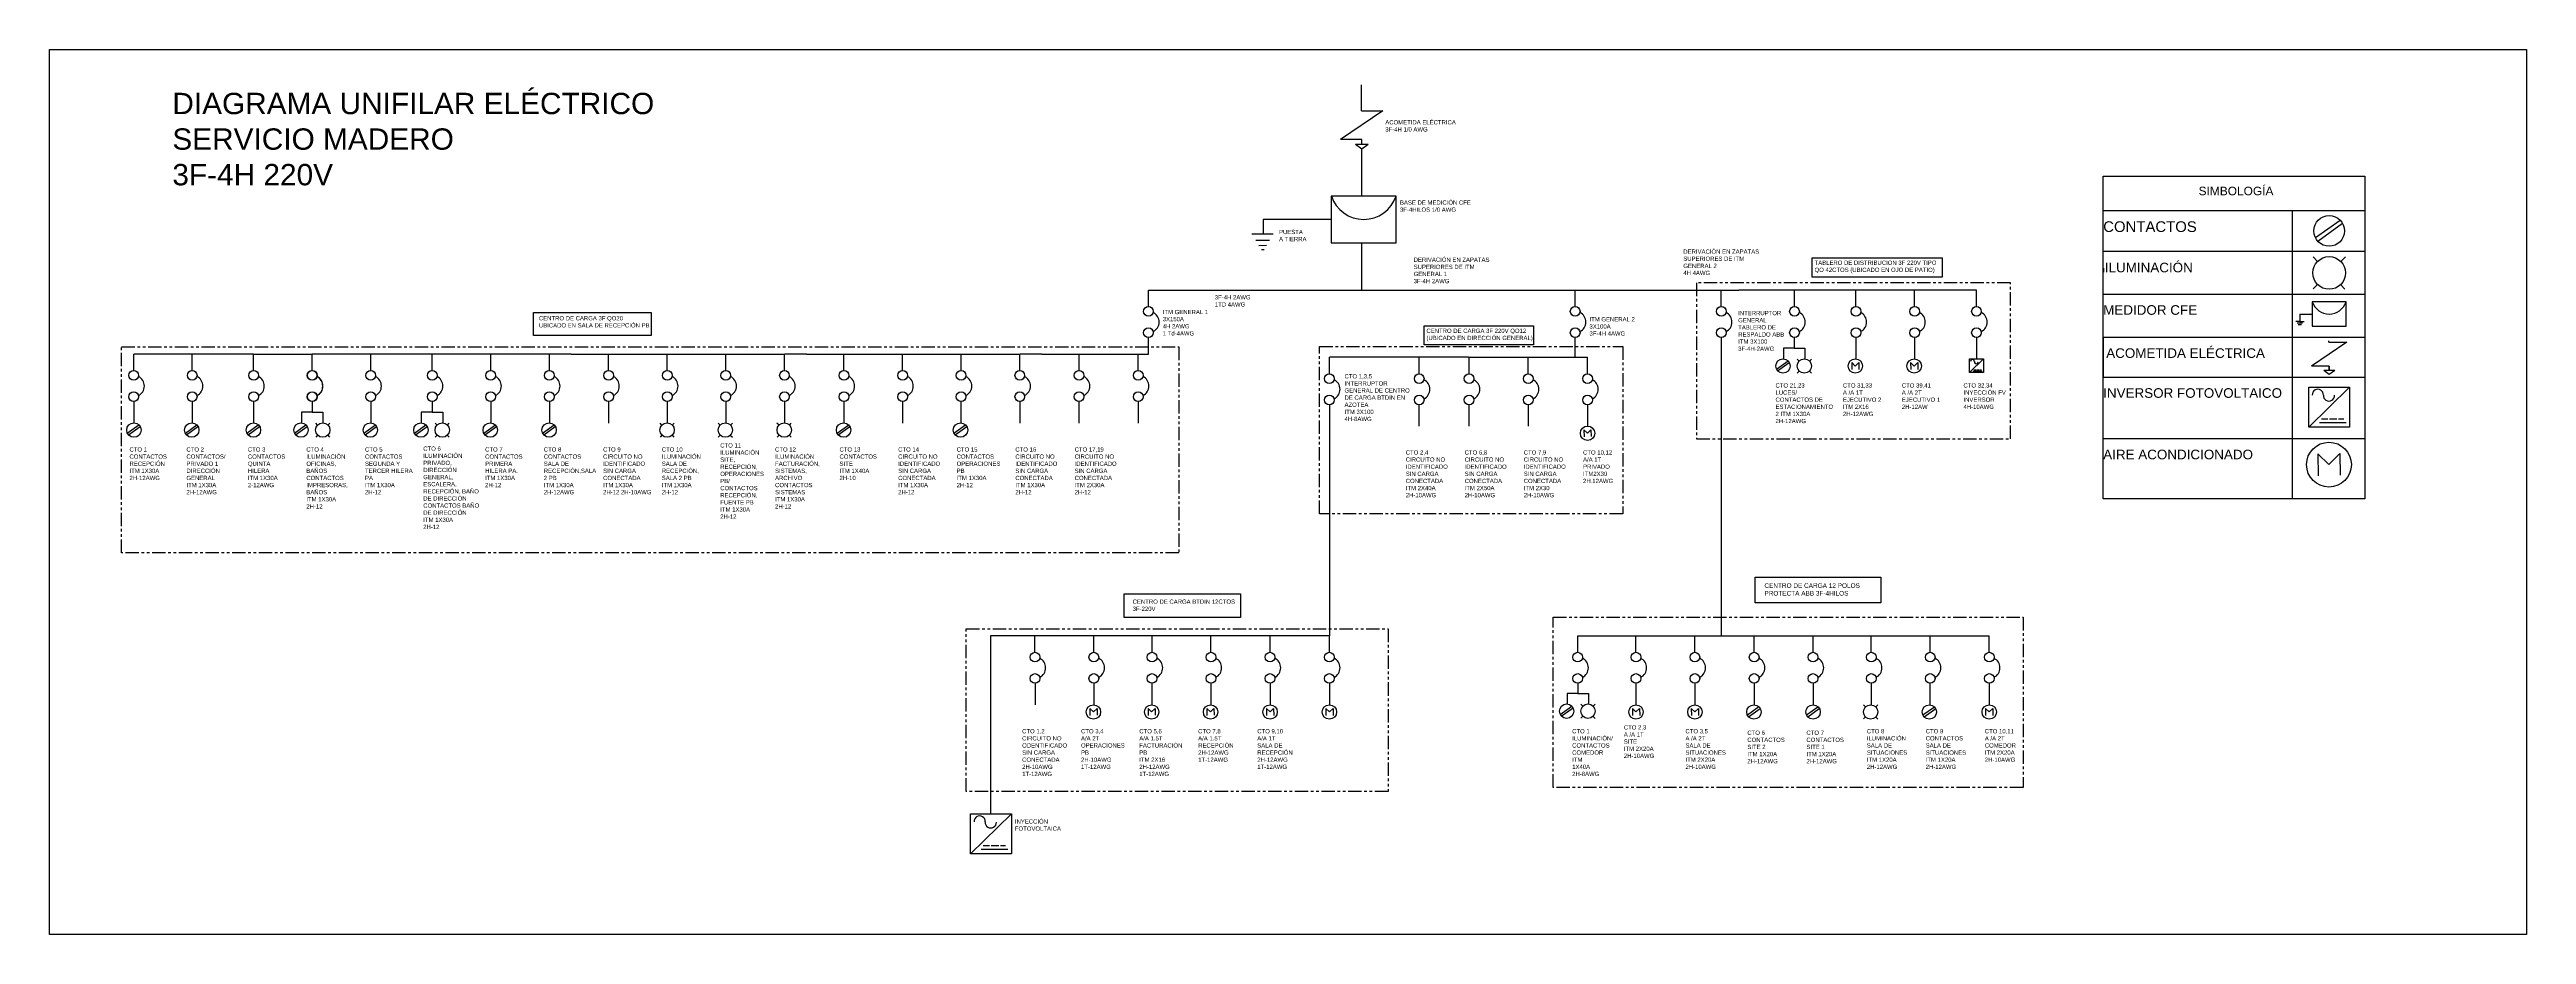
# Model space of a CAD drawing. Header units: inches. Extents: x 576 to 692, y 175 to 217.
import ezdxf

# ---------------------------------------------------------------- set-up
doc = ezdxf.new("R2010")
doc.units = ezdxf.units.IN
doc.header["$MEASUREMENT"] = 0
doc.linetypes.add('PHANTOM2', pattern=[1.25, 0.625, -0.125, 0.125, -0.125, 0.125, -0.125])
doc.styles.get("Standard").update_dxf_attribs({"font": 'arial.ttf'})

msp = doc.modelspace()

# ---------------------------------------------------------------- linework, layer by layer
for p, q in [((637.47, 213.81), (637.47, 215.04)), ((638.47, 213.81), (636.48, 212.47)), ((637.47, 213.81), (638.47, 213.81)), ((637.48, 212.47), (636.48, 212.47)), ((637.48, 212.25), (637.48, 212.47)), ((637.18, 212.25), (637.48, 212.25)), ((637.18, 212.25), (637.48, 212.03)), ((637.48, 212.25), (637.78, 212.25)), ((637.48, 212.03), (637.78, 212.25)), ((637.48, 209.82), (637.48, 212.03)), ((672.23, 209.15), (684.49, 209.15)), ((681.08, 209.15), (681.08, 195.64)), ((632.32, 208.05), (633.33, 208.05)), ((636.04, 208.73), (632.85, 208.73)), ((632.85, 208.73), (632.85, 208.05)), ((632.51, 207.76), (633.16, 207.75)), ((632.66, 207.51), (633.02, 207.52)), ((632.78, 207.32), (632.91, 207.32)), ((637.48, 205.42), (637.48, 207.63)), ((684.49, 207.22), (672.23, 207.22)), ((627.48, 204.65), (627.48, 205.42)), ((627.48, 205.42), (637.48, 205.42)), ((637.48, 205.42), (647.48, 205.42)), ((647.48, 204.65), (647.48, 205.42)), ((647.48, 205.42), (655.15, 205.42)), ((654.33, 204.65), (654.33, 205.42)), ((666.29, 205.42), (655.15, 205.42)), ((657.76, 204.65), (657.76, 205.42)), ((660.64, 204.65), (660.64, 205.42)), ((663.39, 204.65), (663.39, 205.42)), ((666.29, 204.65), (666.29, 205.42)), ((627.48, 202.42), (627.48, 203.19)), ((647.48, 202.42), (647.48, 203.19)), ((654.33, 203.19), (654.33, 202.19)), ((657.74, 203.19), (657.74, 202.69)), ((660.63, 203.19), (660.63, 202.19)), ((663.39, 203.19), (663.39, 202.19)), ((666.29, 203.19), (666.29, 202.19)), ((681.45, 203.94), (681.25, 203.94)), ((681.32, 203.88), (681.57, 203.88)), ((681.37, 203.81), (681.53, 203.81)), ((681.45, 204.29), (681.45, 203.94)), ((681.45, 204.29), (682.03, 204.29)), ((681.45, 203.94), (681.65, 203.94)), ((579.92, 201.65), (579.92, 202.42)), ((585.54, 202.42), (579.92, 202.42)), ((582.66, 201.65), (582.66, 202.42)), ((585.54, 201.65), (585.54, 202.42)), ((585.54, 201.65), (585.54, 202.42)), ((585.54, 202.42), (588.29, 202.42)), ((588.29, 201.65), (588.29, 202.42)), ((593.91, 202.42), (588.29, 202.42)), ((591.03, 201.65), (591.03, 202.42)), ((593.91, 201.65), (593.91, 202.42)), ((599.41, 202.42), (593.91, 202.42)), ((596.65, 201.65), (596.65, 202.42)), ((599.4, 201.65), (599.4, 202.42)), ((600.43, 202.42), (599.41, 202.42)), ((600.43, 202.42), (610.43, 202.42)), ((602.18, 201.65), (602.18, 202.42)), ((604.93, 201.65), (604.93, 202.42)), ((607.67, 201.65), (607.67, 202.42)), ((610.42, 201.65), (610.42, 202.42)), ((611.46, 202.42), (610.43, 202.42)), ((611.46, 202.42), (621.46, 202.42)), ((613.21, 201.65), (613.21, 202.42)), ((615.96, 201.65), (615.96, 202.42)), ((618.7, 201.65), (618.7, 202.42)), ((621.45, 201.65), (621.45, 202.42)), ((622.48, 202.42), (621.46, 202.42)), ((622.48, 202.42), (627.48, 202.42)), ((624.23, 201.65), (624.23, 202.42)), ((627, 201.65), (627, 202.42)), ((635.96, 201.5), (635.96, 202.27)), ((641.45, 202.27), (635.96, 202.27)), ((640.17, 201.5), (640.17, 202.27)), ((642.48, 202.27), (641.46, 202.27)), ((642.48, 202.27), (647.48, 202.27)), ((642.51, 201.5), (642.51, 202.27)), ((645.28, 201.5), (645.28, 202.27)), ((647.48, 202.27), (647.48, 203.04)), ((647.48, 202.27), (648.06, 202.27)), ((648.06, 201.5), (648.06, 202.27)), ((654.33, 202.19), (654.33, 192.66)), ((657.74, 202.69), (657.24, 202.69)), ((657.24, 202.69), (657.24, 202.19)), ((657.74, 202.69), (658.24, 202.69)), ((658.24, 202.69), (658.24, 202.19)), ((678.12, 202.27), (678.25, 202.27)), ((683.65, 202.97), (681.99, 201.85)), ((682.81, 202.97), (682.81, 203.04)), ((682.81, 202.97), (683.65, 202.97)), ((682.82, 201.85), (681.99, 201.85)), ((682.57, 201.67), (682.82, 201.67)), ((682.57, 201.67), (682.82, 201.48)), ((682.82, 201.85), (682.82, 201.7)), ((682.82, 201.67), (682.82, 201.85)), ((682.82, 201.67), (683.08, 201.67)), ((682.82, 201.48), (683.08, 201.67)), ((579.93, 200.19), (579.93, 199.19)), ((582.66, 200.19), (582.66, 199.19)), ((585.54, 200.19), (585.54, 199.19)), ((588.28, 199.69), (587.78, 199.69)), ((587.78, 199.69), (587.78, 199.19)), ((588.28, 200.19), (588.28, 199.69)), ((588.28, 199.69), (588.78, 199.69)), ((588.78, 199.69), (588.78, 199.19)), ((591.03, 200.19), (591.03, 199.19)), ((593.9, 199.69), (593.4, 199.69)), ((593.4, 199.69), (593.4, 199.19)), ((593.9, 200.19), (593.9, 199.69)), ((593.9, 199.69), (594.4, 199.69)), ((594.4, 199.69), (594.4, 199.19)), ((596.65, 200.19), (596.65, 199.19)), ((599.4, 200.19), (599.4, 199.19)), ((602.18, 200.19), (602.18, 199.19)), ((604.93, 200.19), (604.93, 199.19)), ((607.67, 200.19), (607.67, 199.19)), ((610.42, 200.19), (610.42, 199.19)), ((613.21, 200.19), (613.21, 199.19)), ((615.96, 200.19), (615.96, 199.19)), ((618.68, 200.19), (618.68, 199.19)), ((621.45, 200.19), (621.45, 199.19)), ((624.22, 200.19), (624.22, 199.19)), ((627, 200.19), (627, 199.19)), ((635.96, 200.04), (635.96, 195.01)), ((640.16, 200.04), (640.16, 199.04)), ((642.5, 200.04), (642.5, 199.04)), ((645.27, 200.04), (645.27, 199.04)), ((648.06, 200.04), (648.06, 199.04)), ((672.23, 198.46), (681.08, 198.46)), ((681.08, 198.46), (684.49, 198.46)), ((635.96, 195.01), (635.96, 193.24)), ((635.96, 193.24), (635.96, 192.25)), ((635.96, 192.25), (635.96, 189.22)), ((654.33, 192.66), (654.33, 189.22)), ((622.16, 189.22), (620.07, 189.22)), ((620.07, 189.22), (620.07, 180.87)), ((622.16, 188.44), (622.16, 189.22)), ((635.96, 189.22), (622.16, 189.22)), ((624.92, 188.44), (624.92, 189.22)), ((627.65, 188.44), (627.65, 189.22)), ((630.41, 188.44), (630.41, 189.22)), ((633.18, 188.44), (633.18, 189.22)), ((635.96, 188.44), (635.96, 189.22)), ((647.6, 189.22), (666.89, 189.22)), ((647.6, 188.44), (647.6, 189.22)), ((650.33, 188.44), (650.33, 189.22)), ((653.09, 188.44), (653.09, 189.22)), ((655.87, 188.44), (655.87, 189.22)), ((658.63, 188.44), (658.63, 189.22)), ((661.36, 188.44), (661.36, 189.22)), ((664.12, 188.44), (664.12, 189.22)), ((666.89, 188.44), (666.89, 189.22)), ((622.17, 186.99), (622.17, 185.99)), ((624.92, 186.99), (624.92, 185.99)), ((627.64, 186.99), (627.64, 185.99)), ((630.4, 186.99), (630.4, 185.99)), ((633.18, 186.99), (633.18, 185.99)), ((635.96, 186.99), (635.96, 185.99)), ((647.6, 186.99), (647.6, 186.52)), ((650.33, 186.99), (650.33, 185.99)), ((653.09, 186.99), (653.09, 185.99)), ((655.87, 186.99), (655.87, 185.99)), ((658.63, 186.99), (658.63, 185.99)), ((661.35, 186.99), (661.35, 185.99)), ((664.11, 186.99), (664.11, 185.99)), ((666.89, 186.99), (666.89, 185.99)), ((647.6, 186.52), (647.1, 186.52)), ((647.1, 186.52), (647.1, 186.02)), ((647.6, 186.52), (648.1, 186.52)), ((648.1, 186.52), (648.1, 186.02))]:
    msp.add_line(p, q)
at = {"color": 30}
for p, q in [((682.18, 207.88), (683.33, 208.7)), ((682.29, 207.71), (683.45, 208.55)), ((656.92, 201.71), (657.46, 202.1)), ((656.97, 201.63), (657.51, 202.02)), ((579.62, 198.71), (580.16, 199.1)), ((579.67, 198.63), (580.22, 199.02)), ((582.34, 198.71), (582.88, 199.1)), ((582.39, 198.63), (582.93, 199.02)), ((585.22, 198.71), (585.76, 199.1)), ((585.28, 198.63), (585.82, 199.02)), ((587.46, 198.71), (587.99, 199.1)), ((587.51, 198.63), (588.05, 199.02)), ((590.71, 198.71), (591.25, 199.1)), ((590.76, 198.63), (591.3, 199.02)), ((593.08, 198.71), (593.61, 199.1)), ((593.13, 198.63), (593.67, 199.02)), ((596.33, 198.71), (596.87, 199.1)), ((596.38, 198.63), (596.92, 199.02)), ((599.08, 198.71), (599.62, 199.1)), ((599.14, 198.63), (599.68, 199.02)), ((612.89, 198.71), (613.43, 199.1)), ((612.94, 198.63), (613.48, 199.03)), ((618.36, 198.71), (618.9, 199.1)), ((618.42, 198.63), (618.96, 199.03)), ((646.78, 185.54), (647.32, 185.93)), ((646.83, 185.46), (647.38, 185.85)), ((655.55, 185.51), (656.09, 185.9)), ((655.61, 185.43), (656.15, 185.82)), ((658.32, 185.51), (658.86, 185.89)), ((658.38, 185.43), (658.92, 185.82)), ((663.78, 185.51), (664.32, 185.89)), ((663.83, 185.43), (664.38, 185.82))]:
    msp.add_line(p, q, dxfattribs=at)
at = {"color": 2}
for p, q in [((682.28, 206.76), (682.07, 206.97)), ((683.37, 206.76), (683.58, 206.97)), ((682.28, 205.68), (682.07, 205.48)), ((683.36, 205.67), (683.56, 205.46)), ((657.98, 202.09), (657.89, 202.18)), ((658.46, 202.09), (658.55, 202.18)), ((657.98, 201.62), (657.89, 201.53)), ((658.46, 201.62), (658.55, 201.52)), ((588.54, 199.09), (588.45, 199.18)), ((588.54, 198.62), (588.45, 198.53)), ((589.01, 198.62), (589.1, 198.52)), ((589.02, 199.09), (589.11, 199.18)), ((594.14, 199.09), (594.05, 199.18)), ((594.14, 198.62), (594.05, 198.53)), ((594.61, 198.62), (594.7, 198.52)), ((594.62, 199.09), (594.71, 199.18)), ((604.68, 199.09), (604.59, 199.19)), ((604.68, 198.62), (604.59, 198.53)), ((605.15, 198.62), (605.24, 198.52)), ((605.16, 199.09), (605.25, 199.19)), ((607.41, 199.09), (607.32, 199.19)), ((607.41, 198.62), (607.32, 198.53)), ((607.88, 198.62), (607.98, 198.52)), ((607.89, 199.09), (607.98, 199.19)), ((610.17, 199.09), (610.07, 199.18)), ((610.17, 198.62), (610.08, 198.53)), ((610.64, 198.62), (610.73, 198.52)), ((610.65, 199.09), (610.74, 199.18)), ((647.84, 185.92), (647.75, 186.01)), ((648.32, 185.92), (648.41, 186.01)), ((661.09, 185.89), (661, 185.98)), ((661.57, 185.89), (661.66, 185.98)), ((647.84, 185.45), (647.75, 185.36)), ((648.32, 185.44), (648.41, 185.35)), ((661.09, 185.42), (661, 185.33)), ((661.57, 185.41), (661.66, 185.32))]:
    msp.add_line(p, q, dxfattribs=at)
at = {"color": 4}
for p, q in [((660.61, 201.86), (660.44, 202.02)), ((660.44, 202.02), (660.45, 201.69)), ((660.61, 201.86), (660.78, 202.02)), ((660.78, 202.02), (660.78, 201.7)), ((663.37, 201.86), (663.2, 202.02)), ((663.2, 202.02), (663.21, 201.69)), ((663.37, 201.86), (663.54, 202.02)), ((663.54, 202.02), (663.54, 201.7)), ((648.06, 198.71), (647.89, 198.87)), ((647.89, 198.87), (647.9, 198.54)), ((648.06, 198.71), (648.22, 198.87)), ((648.22, 198.87), (648.23, 198.55)), ((682.81, 197.24), (682.29, 197.75)), ((682.29, 197.75), (682.3, 196.71)), ((682.81, 197.24), (683.32, 197.76)), ((683.32, 197.76), (683.34, 196.75)), ((624.9, 185.65), (624.74, 185.82)), ((624.74, 185.82), (624.74, 185.48)), ((624.9, 185.65), (625.07, 185.82)), ((625.07, 185.82), (625.08, 185.5)), ((627.63, 185.65), (627.46, 185.82)), ((627.46, 185.82), (627.46, 185.48)), ((627.63, 185.65), (627.79, 185.82)), ((627.79, 185.82), (627.8, 185.5)), ((630.39, 185.65), (630.22, 185.82)), ((630.22, 185.82), (630.22, 185.48)), ((630.39, 185.65), (630.55, 185.82)), ((630.55, 185.82), (630.56, 185.5)), ((633.18, 185.65), (633.01, 185.82)), ((633.01, 185.82), (633.02, 185.48)), ((633.18, 185.65), (633.34, 185.82)), ((633.34, 185.82), (633.35, 185.49)), ((635.96, 185.65), (635.79, 185.82)), ((635.79, 185.82), (635.8, 185.48)), ((635.96, 185.65), (636.13, 185.82)), ((636.13, 185.82), (636.14, 185.49)), ((650.33, 185.65), (650.17, 185.82)), ((650.17, 185.82), (650.17, 185.48)), ((650.33, 185.65), (650.5, 185.82)), ((650.5, 185.82), (650.51, 185.49)), ((653.09, 185.65), (652.92, 185.82)), ((652.92, 185.82), (652.93, 185.48)), ((653.09, 185.65), (653.26, 185.82)), ((653.26, 185.82), (653.26, 185.49)), ((666.89, 185.65), (666.72, 185.82)), ((666.72, 185.82), (666.72, 185.48)), ((666.89, 185.65), (667.05, 185.82)), ((667.05, 185.82), (667.06, 185.49))]:
    msp.add_line(p, q, dxfattribs=at)
at = {"color": 1}
for p, q in [((666.62, 202.19), (665.96, 201.55)), ((666.13, 201.62), (666.56, 201.62)), ((683.78, 200.87), (681.87, 199)), ((682.36, 199.21), (683.61, 199.21)), ((621.06, 180.88), (619.14, 179.01)), ((619.64, 179.22), (620.89, 179.22))]:
    msp.add_line(p, q, dxfattribs=at)
for points in [[(575.97, 216.69), (692.07, 216.69), (692.07, 175.23), (575.97, 175.23)], [(672.23, 210.76), (684.49, 210.76), (684.49, 195.64), (672.23, 195.64)], [(636.04, 207.63), (639.09, 207.63), (639.09, 209.82), (636.04, 209.82)], [(682.03, 203.72), (683.62, 203.72), (683.62, 204.86), (682.03, 204.86)]]:
    msp.add_lwpolyline(points, close=True)
at = {"color": 3}
for points in [[(658.59, 206.93), (664.68, 206.93), (664.68, 206.03), (658.59, 206.03)], [(598.65, 204.37), (604.17, 204.37), (604.17, 203.29), (598.65, 203.29)], [(640.4, 203.74), (645.53, 203.74), (645.53, 202.85), (640.4, 202.85)], [(655.92, 191.97), (661.8, 191.97), (661.8, 190.77), (655.92, 190.77)], [(626.34, 191.18), (631.79, 191.18), (631.79, 190.08), (626.34, 190.08)]]:
    msp.add_lwpolyline(points, close=True, dxfattribs=at)
at = {"linetype": 'PHANTOM2'}
for points in [[(653.17, 198.45), (667.89, 198.45), (667.89, 205.75), (653.17, 205.75)], [(579.35, 202.76), (628.91, 202.76), (628.91, 193.1), (579.35, 193.1)], [(635.5, 202.78), (649.72, 202.78), (649.72, 194.94), (635.5, 194.94)], [(618.94, 189.54), (638.72, 189.54), (638.72, 181.92), (618.94, 181.92)], [(646.45, 190.1), (668.48, 190.1), (668.48, 182.11), (646.45, 182.11)]]:
    msp.add_lwpolyline(points, close=True, dxfattribs=at)
msp.add_lwpolyline([(672.23, 205.23), (684.49, 205.23), (684.49, 203.2), (672.23, 203.2), (672.23, 201.34), (684.49, 201.34)])
at = {"color": 1}
for points in [[(665.96, 202.19), (666.62, 202.19), (666.62, 201.55), (665.96, 201.55)], [(681.87, 200.87), (683.78, 200.87), (683.78, 199), (681.87, 199)], [(619.14, 180.88), (621.06, 180.88), (621.06, 179.01), (619.14, 179.01)]]:
    msp.add_lwpolyline(points, close=True, dxfattribs=at)
for points in [[(666.16, 201.68), (666.23, 201.68), (666.26, 201.68)], [(666.29, 201.68), (666.38, 201.68), (666.41, 201.68)], [(666.44, 201.68), (666.52, 201.68)], [(682.46, 199.38), (682.67, 199.38), (682.75, 199.38)], [(682.84, 199.38), (683.1, 199.38), (683.18, 199.38)], [(683.26, 199.38), (683.51, 199.38)], [(619.73, 179.39), (619.95, 179.39), (620.03, 179.39)], [(620.11, 179.39), (620.38, 179.39), (620.46, 179.39)], [(620.54, 179.39), (620.78, 179.39)]]:
    msp.add_lwpolyline(points, dxfattribs=at)
at = {"color": 30}
for centre, radius in [((682.82, 208.19), 0.72), ((657.22, 201.86), 0.337), ((579.93, 198.86), 0.337), ((582.64, 198.86), 0.337), ((585.53, 198.86), 0.337), ((587.76, 198.86), 0.337), ((591.01, 198.86), 0.337), ((593.38, 198.86), 0.337), ((596.63, 198.86), 0.337), ((599.39, 198.86), 0.337), ((613.19, 198.86), 0.337), ((618.67, 198.86), 0.337), ((647.08, 185.69), 0.337), ((655.86, 185.65), 0.337), ((658.63, 185.65), 0.337), ((664.08, 185.65), 0.337)]:
    msp.add_circle(centre, radius, dxfattribs=at)
at = {"color": 2}
for centre, radius in [((682.82, 206.22), 0.766), ((658.22, 201.86), 0.337), ((588.78, 198.86), 0.337), ((594.38, 198.86), 0.337), ((604.92, 198.86), 0.337), ((607.65, 198.86), 0.337), ((610.41, 198.86), 0.337), ((648.08, 185.69), 0.337), ((661.33, 185.65), 0.337)]:
    msp.add_circle(centre, radius, dxfattribs=at)
for centre in [(627.48, 204.42), (647.48, 204.42), (654.33, 204.42), (657.76, 204.42), (660.64, 204.42), (663.39, 204.42), (666.29, 204.42), (627.48, 203.42), (647.48, 203.42), (654.33, 203.42), (657.76, 203.42), (660.64, 203.42), (663.39, 203.42), (666.29, 203.42), (579.92, 201.42), (582.66, 201.42), (585.54, 201.42), (588.28, 201.42), (588.29, 201.42), (591.03, 201.42), (593.91, 201.42), (596.65, 201.42), (599.4, 201.42), (602.18, 201.42), (604.93, 201.42), (607.67, 201.42), (610.42, 201.42), (613.21, 201.42), (615.96, 201.42), (618.7, 201.42), (621.45, 201.42), (624.23, 201.42), (627, 201.42), (635.96, 201.27), (640.17, 201.27), (642.51, 201.27), (645.28, 201.27), (648.06, 201.27), (579.92, 200.42), (582.66, 200.42), (585.54, 200.42), (588.28, 200.42), (588.29, 200.42), (591.03, 200.42), (593.91, 200.42), (596.65, 200.42), (599.4, 200.42), (602.18, 200.42), (604.93, 200.42), (607.67, 200.42), (610.42, 200.42), (613.21, 200.42), (615.96, 200.42), (618.7, 200.42), (621.45, 200.42), (624.23, 200.42), (627, 200.42), (635.96, 200.27), (640.17, 200.27), (642.51, 200.27), (645.28, 200.27), (648.06, 200.27), (622.16, 188.22), (624.92, 188.22), (627.65, 188.22), (630.41, 188.22), (633.18, 188.22), (635.96, 188.22), (647.6, 188.22), (650.33, 188.22), (653.09, 188.22), (655.87, 188.22), (658.63, 188.22), (661.36, 188.22), (664.12, 188.22), (666.89, 188.22), (622.16, 187.22), (624.92, 187.22), (627.65, 187.22), (630.41, 187.22), (633.18, 187.22), (635.96, 187.22), (647.6, 187.22), (650.33, 187.22), (653.09, 187.22), (655.87, 187.22), (658.63, 187.22), (661.36, 187.22), (664.12, 187.22), (666.89, 187.22)]:
    msp.add_circle(centre, 0.227)
at = {"color": 4}
for centre, radius in [((660.61, 201.86), 0.337), ((663.37, 201.86), 0.337), ((648.06, 198.71), 0.337), ((682.81, 197.24), 1.05), ((624.9, 185.65), 0.337), ((627.63, 185.65), 0.337), ((630.39, 185.65), 0.337), ((633.18, 185.65), 0.337), ((635.96, 185.65), 0.337), ((650.33, 185.65), 0.337), ((653.09, 185.65), 0.337), ((666.89, 185.65), 0.337)]:
    msp.add_circle(centre, radius, dxfattribs=at)
for centre, radius, start, end in [((637.57, 210.33), 1.6, 198.5077, 341.4923), ((627.48, 203.92), 0.5, 296.2381, 63.7619), ((647.48, 203.92), 0.5, 296.2381, 63.7619), ((654.33, 203.92), 0.5, 296.2381, 63.7619), ((657.76, 203.92), 0.5, 296.2381, 63.7619), ((660.64, 203.92), 0.5, 296.2381, 63.7619), ((663.39, 203.92), 0.5, 296.2381, 63.7619), ((666.29, 203.92), 0.5, 296.2381, 63.7619), ((682.82, 205.13), 0.834, 198.5077, 341.4923), ((579.92, 200.92), 0.5, 296.2381, 63.7619), ((582.66, 200.92), 0.5, 296.2381, 63.7619), ((585.54, 200.92), 0.5, 296.2381, 63.7619), ((588.28, 200.92), 0.5, 296.2381, 63.7619), ((588.29, 200.92), 0.5, 296.2381, 63.7619), ((591.03, 200.92), 0.5, 296.2381, 63.7619), ((593.91, 200.92), 0.5, 296.2381, 63.7619), ((596.65, 200.92), 0.5, 296.2381, 63.7619), ((599.4, 200.92), 0.5, 296.2381, 63.7619), ((602.18, 200.92), 0.5, 296.2381, 63.7619), ((604.93, 200.92), 0.5, 296.2381, 63.7619), ((607.67, 200.92), 0.5, 296.2381, 63.7619), ((610.42, 200.92), 0.5, 296.2381, 63.7619), ((613.21, 200.92), 0.5, 296.2381, 63.7619), ((615.96, 200.92), 0.5, 296.2381, 63.7619), ((618.7, 200.92), 0.5, 296.2381, 63.7619), ((621.45, 200.92), 0.5, 296.2381, 63.7619), ((624.23, 200.92), 0.5, 296.2381, 63.7619), ((627, 200.92), 0.5, 296.2381, 63.7619), ((635.96, 200.77), 0.5, 296.2381, 63.7619), ((640.17, 200.77), 0.5, 296.2381, 63.7619), ((642.51, 200.77), 0.5, 296.2381, 63.7619), ((645.28, 200.77), 0.5, 296.2381, 63.7619), ((648.06, 200.77), 0.5, 296.2381, 63.7619), ((622.16, 187.72), 0.5, 296.2381, 63.7619), ((624.92, 187.72), 0.5, 296.2381, 63.7619), ((627.65, 187.72), 0.5, 296.2381, 63.7619), ((630.41, 187.72), 0.5, 296.2381, 63.7619), ((633.18, 187.72), 0.5, 296.2381, 63.7619), ((635.96, 187.72), 0.5, 296.2381, 63.7619), ((647.6, 187.72), 0.5, 296.2381, 63.7619), ((650.33, 187.72), 0.5, 296.2381, 63.7619), ((653.09, 187.72), 0.5, 296.2381, 63.7619), ((655.87, 187.72), 0.5, 296.2381, 63.7619), ((658.63, 187.72), 0.5, 296.2381, 63.7619), ((661.36, 187.72), 0.5, 296.2381, 63.7619), ((664.12, 187.72), 0.5, 296.2381, 63.7619), ((666.89, 187.72), 0.5, 296.2381, 63.7619)]:
    msp.add_arc(centre, radius, start, end)
at = {"color": 1}
for centre, radius, start, end in [((666.1, 202.07), 0.0905, 355.9597, 182.0143), ((666.28, 202.06), 0.0905, 175.9597, 2.0143), ((682.29, 200.51), 0.262, 355.9597, 182.0143), ((682.81, 200.48), 0.262, 175.9597, 2.0143), ((619.57, 180.52), 0.262, 355.9597, 182.0143), ((620.09, 180.48), 0.262, 175.9597, 2.0143)]:
    msp.add_arc(centre, radius, start, end, dxfattribs=at)

# ---------------------------------------------------------------- texts
at = {"attachment_point": 1}
for s, width, heights, insert, char_height in [('DIAGRAMA UNIFILAR ELÉCTRICO\\PSERVICIO MADERO\\P3F-4H 220V', 52.5522, [0], (581.73, 214.66), 1), ('\\A1;ACOMETIDA ELÉCTRICA\\P3F-4H 1/0 AWG', 3.9069, [0], (638.58, 213.38), 0.2), ('SIMBOLOGÍA', 12.2567, [0], (676.7, 210.26), 0.4), ('BASE DE MEDICIÓN CFE\\P3F-4HILOS 1/0 AWG', 5.7864, [0], (639.27, 209.62), 0.2), ('PUESTA A TIERRA', 1.3772, [0], (633.6, 208.24), 0.2), ('CONTACTOS', 8.8466, [0], (672.23, 208.64), 0.5), ('DERIVACIÓN EN ZAPATAS SUPERIORES DE ITM GENERAL 1\\P3F-4H 2AWG', 3.8503, [0], (639.91, 206.94), 0.2), ('DERIVACIÓN EN ZAPATAS SUPERIORES DE ITM GENERAL 2\\P4H 4AWG', 3.8503, [0], (652.55, 207.32), 0.2), ('I{\\H2.25x;ILUMINACIÓN}', 8.8466, [0], (672.23, 206.7), 0.2), ('ITM GENERAL 1\\P3X150A\\P4H 2AWG\\P1 Td-4AWG', 2.2652, [0], (628.15, 204.49), 0.2), ('3F-4H 2AWG\\P1TD 4AWG', 4.5054, [0], (630.59, 205.18), 0.2), ('INTERRUPTOR GENERAL\\PTABLERO DE RESPALDO ABB\\PITM 3X100\\P3F-4H-2AWG', 2.2725, [0], (655.12, 204.44), 0.2), ('MEDIDOR CFE', 8.8466, [0], (672.23, 204.71), 0.45), ('ITM GENERAL 2\\P3X100A\\P3F-4H 4AWG', 2.2652, [0], (648.15, 204.15), 0.2), ('ACOMETIDA ELÉCTRICA', 8.7062, [0], (672.37, 202.69), 0.45), ('CTO 1,3,5\\PINTERRUPTOR GENERAL DE CENTRO DE CARGA BTDIN EN AZOTEA\\PITM 3X100\\P4H-8AWG', 3.3152, [2.35], (636.67, 201.48), 0.2), ('CTO 21,23\\PLUCES/ CONTACTOS DE ESTACIONAMIENTO \\P2 ITM 1X30A\\P2H-12AWG', 2.2652, [0], (656.87, 201.05), 0.2), ('CTO 31,33\\PA /A 1T\\PEJECUTIVO 2\\PITM 2X16\\P2H-12AWG', 2.2652, [0], (660.03, 201.05), 0.2), ('CTO 39,41\\PA /A 2T\\PEJECUTIVO 1\\P2H-12AW', 2.2652, [0], (662.79, 201.05), 0.2), ('CTO 32,34\\PINYECCIÓN FV\\PINVERSOR\\P4H-10AWG', 2.8898, [1.97], (665.68, 201.05), 0.2), ('INVERSOR FOTOVOLTAICO', 8.8466, [0], (672.23, 200.82), 0.45), ('CTO 1\\PCONTACTOS \\PRECEPCIÓN\\PITM 1X30A \\P2H-12AWG', 2.2652, [0], (579.72, 198.05), 0.2), ('CTO 2\\PCONTACTOS/ PRIVADO 1\\PDIRECCIÓN GENERAL\\PITM 1X30A \\P2H-12AWG ', 2.2652, [0], (582.39, 198.05), 0.2), ('CTO 3\\PCONTACTOS QUINTA HILERA\\PITM 1X30A\\P2-12AWG', 1.7856, [1.94], (585.27, 198.05), 0.2), ('CTO 4\\PILUMINACIÓN OFICINAS, BAÑOS\\PCONTACTOS IMPRESORAS, BAÑOS\\PITM 1X30A\\P2H-12', 1.6862, [0], (588.01, 198.05), 0.2), ('CTO 5\\PCONTACTOS SEGUNDA Y TERCER HILERA PA\\PITM 1X30A\\P2H-12', 2.2652, [0], (590.76, 198.05), 0.2), ('CTO 6\\PILUMINACIÓN PRIVADO,\\PDIRECCIÓN GENERAL, ESCALERA, RECEPCIÓN, BAÑO DE DIRECCIÓN\\PCONTACTOS BAÑO DE DIRECCIÓN\\PITM 1X30A\\P2H-12', 2.6939, [0], (593.49, 198.09), 0.2), ('CTO 7\\PCONTACTOS PRIMERA HILERA PA.\\PITM 1X30A\\P2H-12', 1.8092, [0], (596.39, 198.05), 0.2), ('CTO 8\\PCONTACTOS SALA DE RECEPCIÓN,SALA 2 PB\\PITM 1X30A\\P2H-12AWG', 1.7241, [0], (599.14, 198.05), 0.2), ('CTO 9\\PCIRCUITO NO IDENTIFICADO\\PSIN CARGA CONECTADA\\PITM 1X30A\\P2H-12 2H-10AWG', 2.2652, [0], (601.92, 198.05), 0.2), ('CTO 10\\PILUMINACIÓN SALA DE RECEPCIÓN, SALA 2 PB\\PITM 1X30A\\P2H-12', 1.7216, [0], (604.67, 198.05), 0.2), ('CTO 11\\PILUMINACIÓN SITE, RECEPCIÓN, OPERACIONES PB/ CONTACTOS RECEPCIÓN, FUENTE PB \\PITM 1X30A\\P2H-12', 1.7063, [0], (607.41, 198.24), 0.2), ('CTO 12\\PILUMINACIÓN FACTURACIÓN, SISTEMAS, ARCHIVO\\PCONTACTOS SISTEMAS\\PITM 1X30A\\P2H-12', 1.8237, [0], (609.98, 198.05), 0.2), ('CTO 13\\PCONTACTOS SITE\\PITM 1X40A\\P2H-10', 2.2652, [0], (613, 198.05), 0.2), ('CTO 14\\PCIRCUITO NO IDENTIFICADO\\PSIN CARGA CONECTADA\\PITM 1X30A\\P2H-12', 2.2652, [0], (615.75, 198.05), 0.2), ('CTO 15\\PCONTACTOS OPERACIONES \\PPB\\PITM 1X30A\\P2H-12', 2.2652, [0], (618.49, 198.05), 0.2), ('CTO 16\\PCIRCUITO NO IDENTIFICADO\\PSIN CARGA CONECTADA\\PITM 1X30A\\P2H-12', 2.2652, [0], (621.24, 198.05), 0.2), ('CTO 17,19\\PCIRCUITO NO IDENTIFICADO\\PSIN CARGA CONECTADA\\PITM 2X30A\\P2H-12', 2.2652, [0], (624.02, 198.05), 0.2), ('CTO 2,4\\PCIRCUITO NO IDENTIFICADO\\PSIN CARGA CONECTADA\\PITM 2X40A\\P2H-10AWG', 2.2652, [0], (639.54, 197.91), 0.2), ('CTO 6,8\\PCIRCUITO NO IDENTIFICADO\\PSIN CARGA CONECTADA ITM 2X50A\\P2H-10AWG', 2.2652, [0], (642.3, 197.91), 0.2), ('CTO 7,9\\PCIRCUITO NO IDENTIFICADO\\PSIN CARGA CONECTADA\\PITM 2X30\\P2H-10AWG', 2.2652, [0], (645.07, 197.91), 0.2), ('CTO 10,12\\PA/A 1T\\PPRIVADO\\PITM2X30\\P2H.12AWG', 3.35, [2.48], (647.85, 197.91), 0.2), ('AIRE ACONDICIONADO', 8.8466, [0], (672.23, 197.94), 0.45), ('CTO 1,2\\PCIRCUITO NO ODENTIFICADO\\PSIN CARGA CONECTADA\\P2H-10AWG\\P1T-12AWG', 2.2652, [0], (621.56, 184.85), 0.2), ('CTO 3,4\\PA/A 2T\\POPERACIONES PB\\P2H-10AWG\\P1T-12AWG', 2.2652, [0], (624.32, 184.85), 0.2), ('CTO 5,6\\PA/A 1.5T\\PFACTURACIÓN PB\\PITM 2X16\\P2H-12AWG\\P1T-12AWG', 2.2652, [0], (627.05, 184.85), 0.2), ('CTO 7,8\\PA/A 1.5T\\PRECEPCIÓN\\P2H-12AWG\\P1T-12AWG', 2.2652, [0], (629.81, 184.85), 0.2), ('CTO 9,10\\PA/A 1T\\PSALA DE RECEPCIÓN\\P2H-12AWG\\P1T-12AWG', 2.2652, [0], (632.58, 184.85), 0.2), ('CTO 1\\PILUMINACIÓN/\\PCONTACTOS\\PCOMEDOR \\PITM 1X40A\\P2H-8AWG', 0.91, [2.99], (647.34, 184.85), 0.2), ('CTO 2,3\\PA /A 1T\\PSITE\\PITM 2X20A\\P2H-10AWG', 1.7063, [0], (649.76, 185.03), 0.2), ('CTO 3,5\\PA /A 2T\\PSALA DE SITUACIONES\\PITM 2X20A\\P2H-10AWG', 1.8237, [0], (652.65, 184.85), 0.2), ('CTO 6\\PCONTACTOS SITE 2\\PITM 1X20A\\P2H-12AWG', 2.1371, [0], (655.55, 184.78), 0.2), ('CTO 7\\PCONTACTOS SITE 1\\PITM 1X20A\\P2H-12AWG', 2.1371, [0], (658.32, 184.78), 0.2), ('CTO 8\\PILUMINACIÓN SALA DE SITUACIONES\\PITM 1X20A\\P2H-12AWG', 2.2652, [0], (661.15, 184.85), 0.2), ('CTO 9\\PCONTACTOS SALA DE SITUACIONES\\PITM 1X20A\\P2H-12AWG', 2.2652, [0], (663.91, 184.85), 0.2), ('CTO 10,11\\PA /A 2T\\PCOMEDOR\\PITM 2X20A\\P2H-10AWG', 2.2652, [0], (666.68, 184.85), 0.2), ('INYECCIÓN FOTOVOLTAICA', 3.2832, [0], (621.22, 180.62), 0.2)]:
    msp.add_mtext_dynamic_manual_height_columns(s, width=width, gutter_width=1, heights=heights, dxfattribs=dict(at, insert=insert, char_height=char_height))
at = {"color": 7, "char_height": 0.2, "attachment_point": 1}
for s, width, heights, insert in [('TABLERO DE DISTRIBUCION 3F 220V TIPO QO 42CTOS (UBICADO EN OJO DE PATIO)', 5.8501, [0.928], (658.7, 206.8)), ('CENTRO DE CARGA 3F QO20 UBICADO EN SALA DE RECEPCIÓN PB', 5.1946, [0], (598.91, 204.2)), ('CENTRO DE CARGA 3F 220V QO12 (UBICADO EN DIRECCIÓN GENERAL)', 5.0913, [0.928], (640.51, 203.61))]:
    msp.add_mtext_dynamic_manual_height_columns(s, width=width, gutter_width=1, heights=heights, dxfattribs=dict(at, insert=insert))
at = {"color": 0, "attachment_point": 1}
for s, width, gutter_width, insert, char_height in [('CENTRO DE CARGA 12 POLOS\\PPROTECTA ABB 3F-4HILOS', 5.1384, 1.08, (656.35, 191.68), 0.2159), ('CENTRO DE CARGA BTDIN 12CTOS\\P3F-220V', 4.7608, 1, (626.74, 190.92), 0.2)]:
    msp.add_mtext_dynamic_manual_height_columns(s, width=width, gutter_width=gutter_width, heights=[0], dxfattribs=dict(at, insert=insert, char_height=char_height))

doc.saveas('drawing.dxf')
